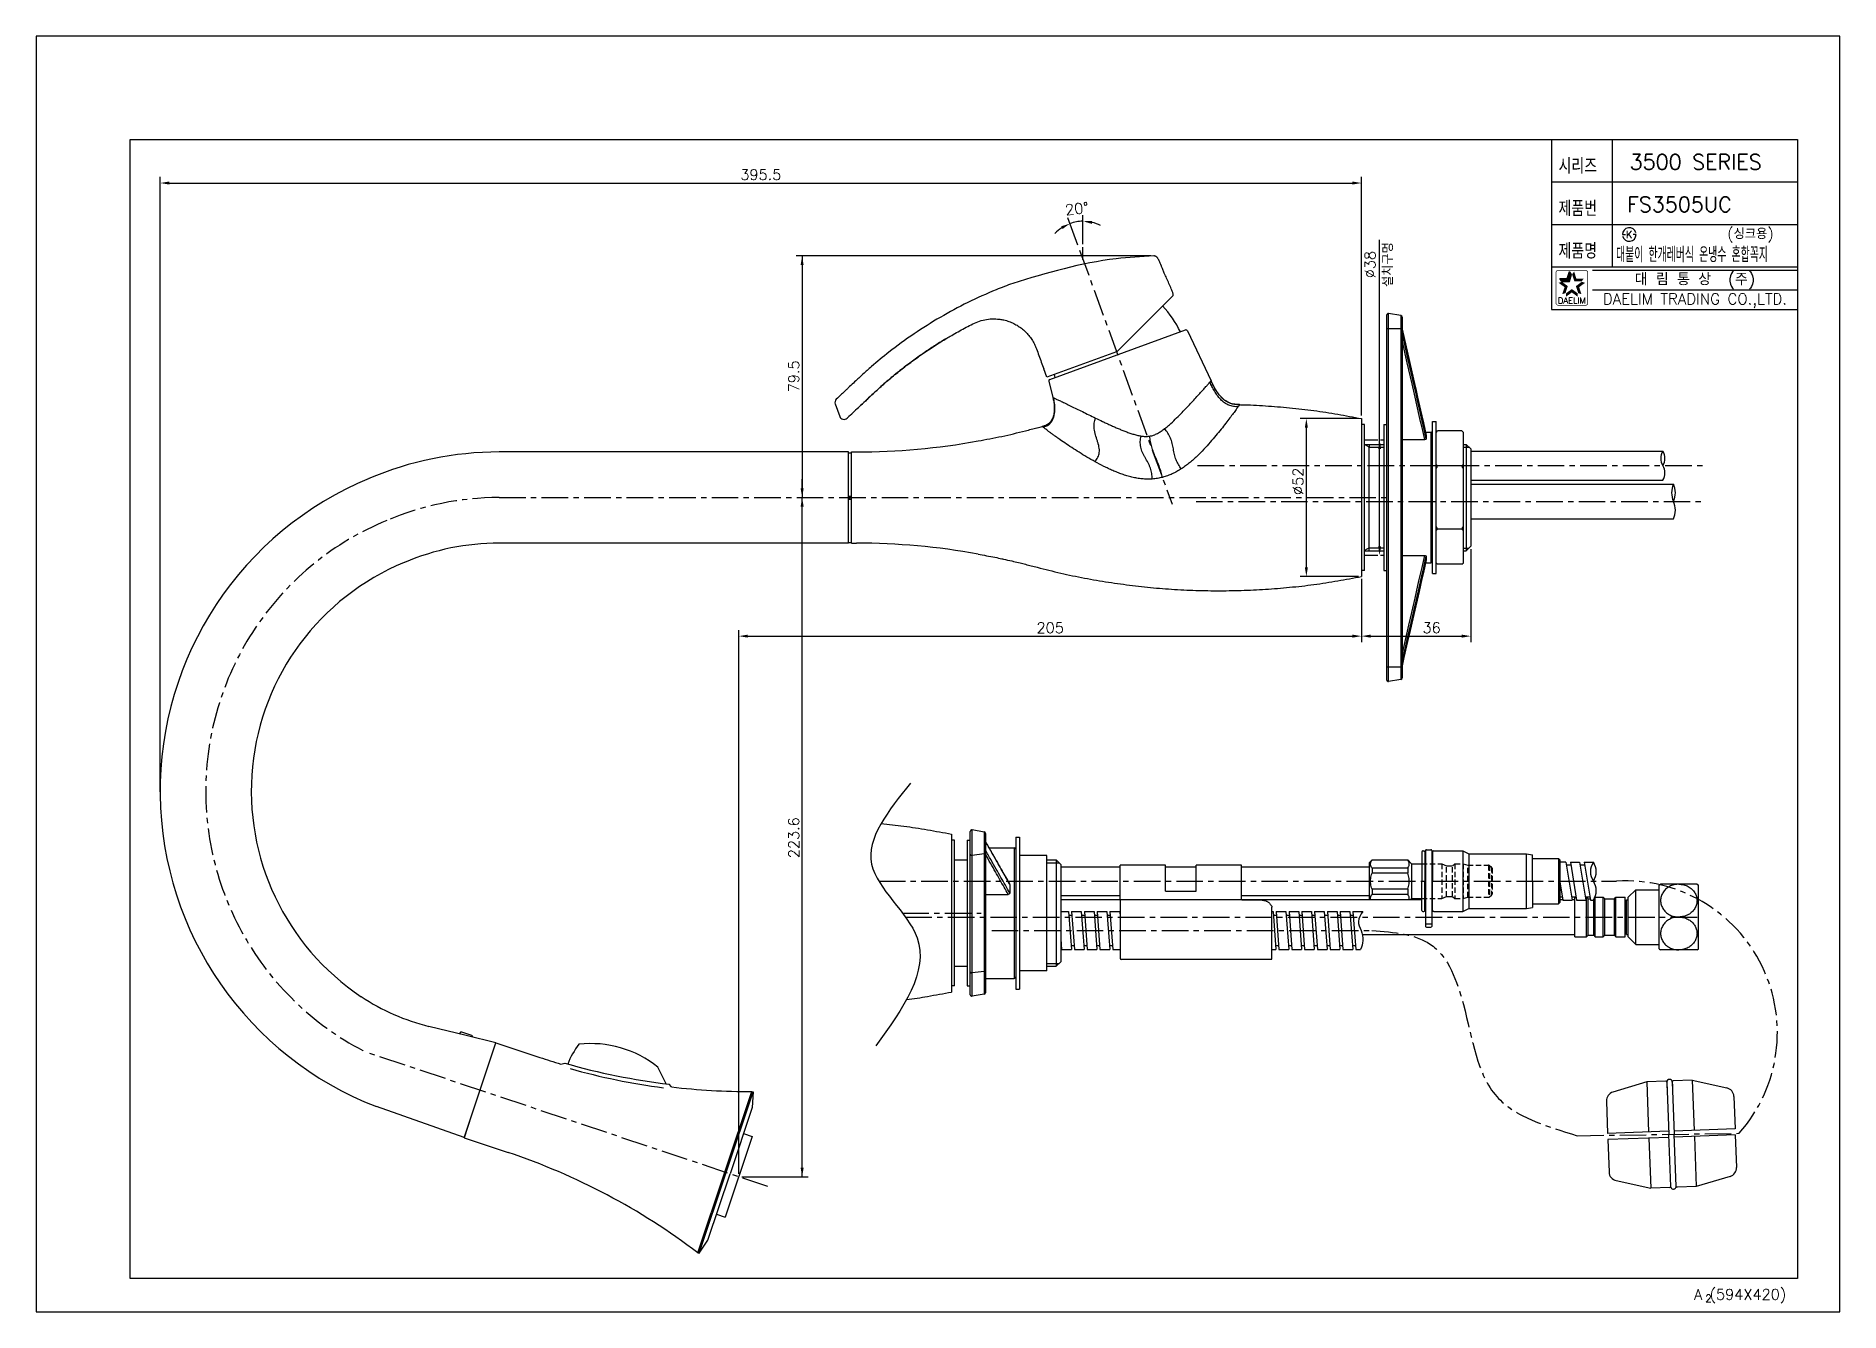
# Model space of a CAD drawing. Extents: x 7880 to 8474, y -4571 to -4151.
import ezdxf
from ezdxf.enums import TextEntityAlignment as Align

# ---------------------------------------------------------------- set-up
doc = ezdxf.new("R2010")
doc.units = 0
doc.header["$LTSCALE"] = 7
doc.header["$MEASUREMENT"] = 0
for name, pattern in [('CENTER', [2, 1.25, -0.25, 0.25, -0.25]), ('HIDDEN', [0.375, 0.25, -0.125]), ('PHANTOM', [2.5, 1.25, -0.25, 0.25, -0.25, 0.25, -0.25])]:
    doc.linetypes.add(name, pattern=pattern)
doc.layers.get('0').update_dxf_attribs({"color": 2, "linetype": 'CONTINUOUS'})
for name, color, linetype in [('CL', 1, 'CENTER'), ('D', 2, 'CONTINUOUS'), ('DIM', 2, 'CONTINUOUS'), ('DWG', 7, 'CONTINUOUS'), ('HD', 6, 'HIDDEN'), ('PH', 3, 'PHANTOM')]:
    doc.layers.add(name, color=color, linetype=linetype)
doc.styles.add('GHS', font='ROMANS.shx', dxfattribs={"bigfont": 'GHS.shx'})
doc.styles.add('HAN', font='TXT.shx', dxfattribs={"bigfont": 'GHS.shx'})
doc.styles.add('ROMANS', font='romans', dxfattribs={"bigfont": 'GHS.shx'})

msp = doc.modelspace()

# ---------------------------------------------------------------- texts
at = {"color": 7, "style": 'GHS'}
for s, p in [('3500 SERIES', (8426.39, -4192.39)), ('FS3505UC', (8421.04, -4206.39))]:
    msp.add_text(s, height=5, dxfattribs=at).set_placement(p, align=Align.MIDDLE)
at = {"style": 'GHS'}
msp.add_text('(싱크용)', height=3.5, dxfattribs=at).set_placement((8436.77, -4217.78))
at = {"style": 'GHS', "width": 0.5}
msp.add_text('대붙이 한개레버식 온냉수 혼합꼭지', height=5, dxfattribs=at).set_placement((8400.18, -4225.4))
at = {"layer": 'D', "char_height": 3.5, "attachment_point": 5, "style": 'GHS'}
for s, insert in [('\\A1;395.5', (8118.55, -4196.59)), ('\\A1;205', (8213.82, -4345.75)), ('36', (8339.44, -4345.75))]:
    msp.add_mtext(s, dxfattribs=dict(at, insert=insert))
for s, insert, rotation in [('\\A1;20%%D', (8222.63, -4207.78), 6.81402), ('\\A1;79.5', (8129.39, -4262.99), 90), ('\\A1;%%C52', (8295.43, -4297.55), 90), ('\\A1;223.6', (8129.39, -4414.85), 90)]:
    msp.add_mtext(s, dxfattribs=dict(at, insert=insert, rotation=rotation))
at = {"layer": 'DIM', "insert": (8322.07, -4226.19), "char_height": 3.5, "attachment_point": 5, "rotation": 90, "style": 'GHS'}
msp.add_mtext('%%c38\\P설치구멍', dxfattribs=at)

# ---------------------------------------------------------------- blocks, each defined once
blk = doc.blocks.new('KS')
at = {"layer": 'D'}
for p, q in [((-2.25, 0), (-1.75, 0)), ((-1.75, 0), (-1.25, 0)), ((1.75, 0), (1.25, 0)), ((2.25, 0), (1.75, 0))]:
    blk.add_line(p, q, dxfattribs=at)
for start, end in [(15, 180), (195, 0)]:
    blk.add_arc((0, 0), 2.25, start, end, dxfattribs=at)
at = {"layer": 'D', "style": 'HAN'}
blk.add_text('K', height=2.39, dxfattribs=at).set_placement((0, 0), align=Align.MIDDLE)
blk = doc.blocks.new('BORDER')
for p, q in [((1, 1), (0, 1)), ((0, 1), (0, 0)), ((1, 0), (1, 1)), ((0, 0), (1, 0))]:
    blk.add_line(p, q)
blk = doc.blocks.new('양식')
at = {"color": 4}
for p, q in [((1219, 386), (1768, 386)), ((1219, 11), (1219, 386)), ((1768, 386), (1768, 11)), ((1768, 11), (1219, 11))]:
    blk.add_line(p, q, dxfattribs=at)
at = {"color": 7}
for p, q in [((1687, 386), (1687, 330)), ((1707, 386), (1707, 344)), ((1687, 372), (1768, 372)), ((1687, 358), (1768, 358)), ((1687, 344), (1768, 344)), ((1687, 330), (1768, 330))]:
    blk.add_line(p, q, dxfattribs=at)
at = {"color": 2}
for p, q in [((1689.81, 340.18), (1692.24, 340.18)), ((1690.48, 339.27), (1689.81, 340.18)), ((1690.48, 339.27), (1692.9, 339.27)), ((1692.24, 340.18), (1692.99, 342.49)), ((1692.9, 339.27), (1693.65, 341.57)), ((1693.65, 341.57), (1692.99, 342.49))]:
    blk.add_line(p, q, dxfattribs=at)
at = {"color": 2, "linetype": 'Continuous'}
for p, q in [((1700.5, 343), (1768, 343)), ((1700.5, 336.5), (1768, 336.5))]:
    blk.add_line(p, q, dxfattribs=at)
at = {"color": 2, "linetype": 'Continuous', "const_width": 0.2}
for points in [[(1688.48, 342.13, -0.414214), (1689.23, 342.88)], [(1688.48, 332.13), (1688.48, 342.13, -1)], [(1689.23, 342.88), (1698.23, 342.88, -0.414214), (1698.98, 342.13, 0.043396)], [(1698.98, 342.13), (1698.98, 332.13, -0.414214), (1698.23, 331.38)], [(1698.23, 331.38), (1689.48, 331.38, -0.414214), (1688.48, 332.13, 0.672398)]]:
    blk.add_lwpolyline(points, format="xyb", dxfattribs=at)
at = {"color": 2}
for points in [[(1691.32, 337.35), (1692.4, 337.7), (1689.36, 338.78), (1690.43, 339.13)], [(1689.81, 340.18), (1690.48, 339.27), (1692.24, 340.18), (1692.9, 339.27)], [(1692.24, 340.18), (1692.9, 339.27), (1692.99, 342.49), (1693.65, 341.57)], [(1694.47, 342.49), (1693.8, 341.57), (1695.22, 340.18), (1694.55, 339.27)], [(1695.22, 340.18), (1694.55, 339.27), (1697.64, 340.18), (1696.98, 339.27)], [(1698.1, 338.78), (1697.02, 339.13), (1696.14, 337.35), (1695.06, 337.7)], [(1690.57, 335.05), (1691.65, 335.4), (1691.32, 337.35), (1692.4, 337.7)], [(1693.73, 335.6), (1693.73, 336.73), (1691.77, 334.18), (1691.77, 335.31)], [(1695.69, 334.18), (1695.69, 335.31), (1693.73, 335.6), (1693.73, 336.73)], [(1696.14, 337.35), (1695.06, 337.7), (1696.89, 335.05), (1695.81, 335.4)]]:
    blk.add_solid(points, dxfattribs=at)
at = {"xscale": 594, "yscale": 420, "zscale": 594}
blk.add_blockref('BORDER', (1188, 0), dxfattribs=at)
at = {"layer": 'DIM', "color": 4}
blk.add_blockref('KS', (1712.63, 354.68), dxfattribs=at)
at = {"color": 7, "linetype": 'Continuous'}
for s, height, style, p in [('대 림 통 상  (주)', 4, 'GHS', (1734.26, 339.7)), ('DAELIM TRADING CO.,LTD.', 3.6, 'ROMANS', (1734.26, 332.93))]:
    blk.add_text(s, height=height, dxfattribs=dict(at, style=style)).set_placement(p, align=Align.MIDDLE)
at = {"color": 2, "linetype": 'Continuous', "style": 'ROMANS'}
blk.add_text('DAELIM', height=2, dxfattribs=at).set_placement((1693.73, 331.93), align=Align.CENTER)
at = {"color": 7, "style": 'GHS'}
for s, height, p in [('A (594X420)', 3.5, (1734.01, 4.03)), ('2', 2.5, (1737.67, 3.19))]:
    blk.add_text(s, height=height, dxfattribs=at).set_placement(p)
at = {"layer": 'DIM', "style": 'GHS', "width": 0.8}
for s, p in [('시리즈', (1689.34, 374.73)), ('제품번', (1689.34, 360.73)), ('제품명', (1689.34, 346.73))]:
    blk.add_text(s, height=5, dxfattribs=at).set_placement(p)
blk = doc.blocks.new('wt')
at = {"layer": 'DWG'}
for p, q in [((10.68, 42), (0, 42)), ((10.68, 21.9), (10.68, 42)), ((12.68, 21.9), (12.68, 42)), ((23.34, 42), (12.68, 42)), ((-2.9, 39.75), (-5.82, 28.5)), ((29.18, 28.5), (26.27, 39.75)), ((10.68, 28.5), (-5.82, 28.5)), ((-5.82, 22.2), (-5.82, 28.5)), ((29.18, 28.5), (12.68, 28.5)), ((29.18, 22.2), (29.18, 28.5)), ((-5.82, 13.5), (-5.82, 19.8)), ((-5.52, 21.9), (11.68, 21.9)), ((-5.52, 20.1), (11.68, 20.1)), ((10.68, 0), (10.68, 20.1)), ((28.88, 21.9), (11.68, 21.9)), ((28.88, 20.1), (11.68, 20.1)), ((12.68, 0), (12.68, 20.1)), ((28.18, 21.9), (25.68, 21.9)), ((28.18, 20.1), (25.68, 20.1)), ((29.18, 13.5), (29.18, 19.8)), ((-2.9, 2.25), (-5.82, 13.5)), ((10.68, 13.5), (-5.82, 13.5)), ((29.18, 13.5), (12.68, 13.5)), ((29.18, 13.5), (26.24, 2.24)), ((10.68, 0), (0, 0)), ((23.34, 0), (12.68, 0))]:
    blk.add_line(p, q, dxfattribs=at)
for centre, radius, start, end in [((0, 39), 3, 90, 165.46554), ((23.36, 39), 3, 14.51343, 90), ((-5.49, 21), 0.9, 90, 270), ((-5.52, 22.2), 0.3, 180, 270), ((-5.52, 19.8), 0.3, 90, 180), ((28.85, 21), 0.9, 270, 90), ((28.88, 22.2), 0.3, 270, 0), ((28.88, 19.8), 0.3, 0, 90), ((0, 3), 3, 194.53446, 270), ((23.34, 3), 3, 270, 345.38886)]:
    blk.add_arc(centre, radius, start, end, dxfattribs=at)

# ---------------------------------------------------------------- linework, layer by layer
at = {"color": 7, "linetype": 'Continuous'}
for p, q in [((8349.39, -4292.49), (8341.39, -4292.49)), ((8349.39, -4313.27), (8341.39, -4313.27)), ((8019.42, -4479.2), (8019.35, -4479.42)), ((8023.38, -4479.99), (8020.06, -4478.88)), ((8023.21, -4506.49), (8020.82, -4513.63)), ((8022.17, -4509.59), (8022.09, -4509.83))]:
    msp.add_line(p, q, dxfattribs=at)
for centre, start, end in [((8019.9, -4479.36), 71.5, 161.5), ((8023.22, -4480.47), 358.01099, 71.5)]:
    msp.add_arc(centre, 0.5, start, end, dxfattribs=at)
for points in [[(8341.39, -4292.49), (8341.21, -4292.31), (8341.05, -4292.14), (8340.89, -4291.97)], [(8340.89, -4293.53), (8341.05, -4293.18), (8341.21, -4292.84), (8341.39, -4292.49)], [(8349.39, -4292.49), (8349.56, -4292.31), (8349.73, -4292.14), (8349.89, -4291.97)], [(8349.89, -4293.53), (8349.73, -4293.18), (8349.56, -4292.84), (8349.39, -4292.49)], [(8341.39, -4313.27), (8341.21, -4312.92), (8341.05, -4312.57), (8340.89, -4312.23)], [(8349.39, -4313.27), (8349.56, -4312.92), (8349.73, -4312.57), (8349.89, -4312.23)], [(8340.89, -4313.79), (8341.05, -4313.62), (8341.21, -4313.44), (8341.39, -4313.27)], [(8349.89, -4313.79), (8349.73, -4313.62), (8349.56, -4313.44), (8349.39, -4313.27)]]:
    msp.add_spline(points, degree=3, dxfattribs=at)
at = {"layer": 'CL'}
for p, q in [((8223.51, -4221.45), (8253.94, -4305.07)), ((8262.36, -4292.38), (8428.84, -4292.38)), ((8032.36, -4302.88), (8326.1, -4302.88)), ((8261.86, -4304.18), (8428.84, -4304.18)), ((8157.38, -4429.17), (8400.36, -4429.17)), ((8165.17, -4439.67), (8191.07, -4439.67)), ((8166.13, -4440.97), (8427.83, -4440.97)), ((8194.57, -4445.36), (8319.75, -4445.36)), ((8120.89, -4529.71), (7988.42, -4485.39)), ((8387.38, -4512.95), (8440.7, -4512.17))]:
    msp.add_line(p, q, dxfattribs=at)
for centre, radius, start, end in [((8032.36, -4397.38), 94.5, 90, 113.06202), ((8032.12, -4399.5), 96.37, 112.43997, 243.45319), ((8403.34, -4479.02), 49.95, 318.4147, 93.42112)]:
    msp.add_arc(centre, radius, start, end, dxfattribs=at)
msp.add_spline([(8319.75, -4445.36), (8339.42, -4450.22), (8349.88, -4469.74), (8360.92, -4500.1), (8387.38, -4512.95)], degree=3, dxfattribs=at)
at = {"layer": 'D'}
for p, q in [((7920.77, -4399.77), (7920.77, -4197.34)), ((7923.77, -4199.34), (8313.36, -4199.34)), ((8316.36, -4275.88), (8316.36, -4197.34)), ((8222.92, -4219.82), (8219.64, -4210.81)), ((8224.63, -4219.41), (8224.63, -4209.93)), ((8224.63, -4224.53), (8224.63, -4220.41)), ((8246.92, -4223.35), (8130.14, -4223.35)), ((8132.14, -4223.35), (8132.14, -4302.88)), ((8315.36, -4276.88), (8296.18, -4276.88)), ((8298.18, -4325.88), (8298.18, -4279.88)), ((8132.14, -4299.88), (8132.14, -4296.88)), ((8132.14, -4526.48), (8132.14, -4302.88)), ((8352.36, -4319.88), (8352.36, -4350.5)), ((8315.36, -4328.88), (8296.18, -4328.88)), ((8316.36, -4329.69), (8316.36, -4350.5)), ((8316.36, -4329.88), (8316.36, -4350.5)), ((8316.36, -4329.88), (8316.36, -4350.5)), ((8111.26, -4525.48), (8111.26, -4346.5)), ((8114.26, -4348.5), (8313.36, -4348.5)), ((8319.36, -4348.5), (8349.36, -4348.5)), ((8112.26, -4526.48), (8134.14, -4526.48))]:
    msp.add_line(p, q, dxfattribs=at)
for start, end in [(123.67564, 137.35127), (90, 110), (62.64873, 76.32436)]:
    msp.add_arc((8224.63, -4224.53), 12.6, start, end, dxfattribs=at)
for points in [[(8167.84, -4396.9), (8155.03, -4423.58), (8169.98, -4447.78), (8156.45, -4483.36)], [(8316.73, -4439.11), (8315.32, -4442.42), (8316.18, -4445.36), (8316.79, -4448.77), (8316.05, -4451.61)]]:
    msp.add_spline(points, degree=3, dxfattribs=at)
for points in [[(7923.77, -4198.84), (7923.77, -4199.84), (7920.77, -4199.34)], [(8313.36, -4198.84), (8313.36, -4199.84), (8316.36, -4199.34)], [(8217.42, -4213.6), (8217.87, -4214.49), (8220.32, -4212.69)], [(8227.55, -4212.78), (8227.67, -4211.79), (8224.63, -4211.93)], [(8131.64, -4226.35), (8132.64, -4226.35), (8132.14, -4223.35)], [(8297.68, -4279.88), (8298.68, -4279.88), (8298.18, -4276.88)], [(8131.64, -4299.88), (8132.64, -4299.88), (8132.14, -4302.88)], [(8131.64, -4305.88), (8132.64, -4305.88), (8132.14, -4302.88)], [(8297.68, -4325.88), (8298.68, -4325.88), (8298.18, -4328.88)], [(8114.26, -4348), (8114.26, -4349), (8111.26, -4348.5)], [(8313.36, -4348), (8313.36, -4349), (8316.36, -4348.5)], [(8319.36, -4348), (8319.36, -4349), (8316.36, -4348.5)], [(8349.36, -4348), (8349.36, -4349), (8352.36, -4348.5)], [(8131.64, -4523.48), (8132.64, -4523.48), (8132.14, -4526.48)]]:
    msp.add_solid(points, dxfattribs=at)
at = {"layer": 'DIM'}
msp.add_line((8322.31, -4318.89), (8322.31, -4218.06), dxfattribs=at)
for points in [[(8321.81, -4286.89), (8322.81, -4286.89), (8322.31, -4283.89)], [(8321.81, -4318.89), (8322.81, -4318.89), (8322.31, -4321.89)]]:
    msp.add_solid(points, dxfattribs=at)
at = {"layer": 'DWG', "color": 7, "linetype": 'Continuous'}
for p, q in [((8235.74, -4254.91), (8254.27, -4236.38)), ((8235.69, -4254.92), (8212.72, -4263.29)), ((8212.72, -4263.29), (8211.69, -4260.47)), ((8143.02, -4272.08), (8144.51, -4276.17)), ((8236.85, -4435.22), (8236.85, -4423.9)), ((8251.85, -4423.9), (8236.85, -4423.9)), ((8251.85, -4432.43), (8251.85, -4423.9)), ((8261.85, -4432.43), (8261.85, -4423.9)), ((8276.85, -4423.9), (8261.85, -4423.9)), ((8276.85, -4435.12), (8276.85, -4423.9)), ((8236.85, -4435.33), (8236.86, -4435.36)), ((8277.35, -4435.34), (8236.85, -4435.34)), ((8236.86, -4435.42), (8236.85, -4435.62)), ((8236.85, -4435.62), (8236.85, -4435.85)), ((8236.85, -4435.85), (8236.85, -4436.09)), ((8236.85, -4436.09), (8236.85, -4454.63)), ((8236.86, -4435.37), (8236.86, -4435.42)), ((8251.85, -4432.43), (8261.85, -4432.43)), ((8251.85, -4432.43), (8261.85, -4432.43)), ((8277.35, -4435.34), (8282.71, -4435.34)), ((8286.85, -4454.89), (8286.85, -4437.72)), ((8236.85, -4454.63), (8236.85, -4454.61)), ((8286.85, -4454.93), (8237.15, -4454.93))]:
    msp.add_line(p, q, dxfattribs=at)
at = {"layer": 'DWG'}
for p, q in [((8324.69, -4362.97), (8324.69, -4242.78)), ((8325.27, -4363.46), (8325.27, -4242.29)), ((8329.27, -4243), (8325.27, -4242.29)), ((8329.27, -4243), (8329.27, -4362.76)), ((8329.69, -4243.49), (8329.69, -4362.27)), ((8213.67, -4264), (8258.4, -4247.72)), ((8259.02, -4247.97), (8266.85, -4264.42)), ((8324.69, -4247.19), (8329.69, -4247.19)), ((8331.63, -4255.98), (8329.69, -4247.49)), ((8329.69, -4247.5), (8332.11, -4258.06)), ((8213.35, -4264.59), (8214.69, -4269.92)), ((8266.82, -4264.46), (8266.85, -4264.42)), ((8276.22, -4272.3), (8276.19, -4272.34)), ((8276.22, -4272.3), (8276.22, -4272.3)), ((8316.36, -4276.88), (8316.36, -4328.88)), ((8317.36, -4278.88), (8316.36, -4278.88)), ((8317.36, -4326.88), (8317.36, -4278.88)), ((8323.69, -4278.88), (8323.69, -4326.88)), ((8323.69, -4278.88), (8324.69, -4278.88)), ((8337.19, -4283.78), (8336.28, -4279.81)), ((8337.69, -4283.56), (8337.21, -4281.46)), ((8337.45, -4281.38), (8339.19, -4281.38)), ((8337.69, -4282.42), (8337.69, -4282.43)), ((8337.69, -4282.43), (8337.69, -4283.56)), ((8339.19, -4281.38), (8339.19, -4324.38)), ((8339.69, -4327.88), (8339.69, -4277.88)), ((8339.69, -4277.88), (8340.89, -4277.88)), ((8340.89, -4327.88), (8340.89, -4277.88)), ((8340.89, -4281.44), (8341.39, -4280.94)), ((8349.39, -4280.94), (8341.39, -4280.94)), ((8349.39, -4280.94), (8349.89, -4281.44)), ((8349.89, -4302.88), (8349.89, -4281.44)), ((8147.36, -4287.88), (8032.36, -4287.88)), ((8147.36, -4317.88), (8147.36, -4287.88)), ((8147.36, -4288.13), (8148.36, -4288.13)), ((8148.36, -4317.88), (8148.36, -4287.88)), ((8148.36, -4287.88), (8150.06, -4287.88)), ((8318.86, -4286.24), (8317.36, -4285.38)), ((8317.36, -4285.38), (8323.69, -4285.38)), ((8318.86, -4285.34), (8318.86, -4286.24)), ((8318.86, -4320.34), (8318.86, -4286.24)), ((8329.69, -4283.78), (8337.19, -4283.78)), ((8349.89, -4285.38), (8350.86, -4285.38)), ((8350.86, -4285.38), (8350.86, -4320.38)), ((8350.86, -4285.38), (8352.36, -4286.88)), ((8352.36, -4286.88), (8352.36, -4318.88)), ((8352.36, -4287.63), (8415.56, -4287.63)), ((8352.36, -4297.13), (8415.56, -4297.13)), ((8352.36, -4298.43), (8419.07, -4298.43)), ((8147.36, -4302.38), (8148.36, -4302.38)), ((8147.36, -4303.38), (8148.36, -4303.38)), ((8147.86, -4303.38), (8147.86, -4302.38)), ((8349.89, -4324.32), (8349.89, -4302.88)), ((8352.36, -4309.93), (8419.07, -4309.93)), ((8147.36, -4317.88), (8032.36, -4317.88)), ((8147.36, -4317.63), (8148.36, -4317.63)), ((8148.36, -4317.88), (8150.06, -4317.88)), ((8318.86, -4319.44), (8317.36, -4320.31)), ((8317.36, -4320.38), (8323.69, -4320.38)), ((8329.69, -4321.98), (8337.19, -4321.98)), ((8337.21, -4324.29), (8337.69, -4322.2)), ((8337.69, -4322.2), (8337.69, -4323.33)), ((8337.69, -4323.33), (8337.69, -4323.34)), ((8340.89, -4324.32), (8341.39, -4324.82)), ((8349.39, -4324.82), (8349.89, -4324.32)), ((8349.89, -4320.38), (8350.86, -4320.38)), ((8350.86, -4320.38), (8352.36, -4318.88)), ((8317.36, -4326.88), (8316.36, -4326.88)), ((8323.69, -4326.88), (8324.69, -4326.88)), ((8337.45, -4324.38), (8339.19, -4324.38)), ((8339.69, -4327.88), (8340.89, -4327.88)), ((8349.39, -4324.82), (8341.39, -4324.82)), ((8334.29, -4337.03), (8335.77, -4330.58)), ((8329.69, -4354.71), (8331.94, -4344.87)), ((8331.53, -4349.1), (8332.68, -4344.08)), ((8324.69, -4358.57), (8329.69, -4358.57)), ((8330.32, -4355.51), (8329.69, -4358.25)), ((8329.69, -4358.26), (8329.93, -4357.18)), ((8329.27, -4362.76), (8325.27, -4363.46)), ((8187.5, -4466.57), (8187.5, -4412.76)), ((8192.09, -4412.98), (8188.09, -4412.27)), ((8188.09, -4467.06), (8188.09, -4412.27)), ((8192.09, -4412.98), (8192.09, -4466.36)), ((8181.33, -4413.67), (8181.33, -4465.67)), ((8182.33, -4415.67), (8181.33, -4415.67)), ((8182.33, -4463.67), (8182.33, -4415.67)), ((8186.5, -4415.67), (8187.5, -4415.67)), ((8186.5, -4415.67), (8186.5, -4463.67)), ((8192.5, -4413.47), (8192.5, -4465.87)), ((8193.72, -4418.17), (8202, -4418.17)), ((8202, -4418.17), (8202, -4461.17)), ((8202.5, -4414.67), (8203.7, -4414.67)), ((8202.5, -4414.67), (8202.5, -4464.67)), ((8203.7, -4414.67), (8203.7, -4464.67)), ((8336.5, -4419.17), (8336.9, -4419.17)), ((8337.45, -4419.07), (8337.45, -4429.17)), ((8337.7, -4418.82), (8339.2, -4418.82)), ((8339.45, -4419.07), (8339.45, -4429.17)), ((8340.2, -4419.17), (8349.7, -4419.17)), ((8349.7, -4419.17), (8349.7, -4439.17)), ((8349.7, -4419.17), (8351.7, -4420.17)), ((8182.33, -4422.17), (8186.5, -4422.17)), ((8192.09, -4420.18), (8188.09, -4420.69)), ((8212.7, -4420.67), (8203.7, -4420.67)), ((8212.7, -4458.67), (8212.7, -4420.67)), ((8212.7, -4422.17), (8215.83, -4422.17)), ((8215.83, -4422.17), (8217.33, -4423.67)), ((8215.83, -4422.17), (8215.83, -4457.17)), ((8217.33, -4423.67), (8217.33, -4455.67)), ((8217.33, -4424.42), (8236.85, -4424.42)), ((8251.85, -4424.42), (8261.85, -4424.42)), ((8276.85, -4424.42), (8318.83, -4424.42)), ((8318.83, -4423.17), (8319.83, -4422.17)), ((8318.83, -4423.17), (8318.83, -4435.17)), ((8319.83, -4422.17), (8331.58, -4422.17)), ((8319.83, -4422.17), (8319.83, -4422.24)), ((8331.58, -4422.24), (8319.83, -4422.24)), ((8331.58, -4424.84), (8319.83, -4424.84)), ((8319.83, -4424.84), (8319.83, -4426.57)), ((8332.83, -4423.42), (8331.58, -4422.17)), ((8331.58, -4422.17), (8331.58, -4422.24)), ((8331.58, -4424.84), (8331.58, -4426.57)), ((8332.83, -4423.42), (8332.83, -4434.92)), ((8332.83, -4423.42), (8336.2, -4423.42)), ((8336.2, -4419.47), (8336.2, -4429.17)), ((8337.2, -4419.47), (8337.2, -4429.17)), ((8337.2, -4421.22), (8337.45, -4421.22)), ((8339.45, -4421.22), (8339.7, -4421.22)), ((8339.7, -4419.67), (8339.7, -4429.17)), ((8351.7, -4420.17), (8351.7, -4438.17)), ((8351.7, -4420.17), (8370.7, -4420.17)), ((8370.7, -4438.17), (8370.7, -4420.17)), ((8370.7, -4420.17), (8372.7, -4420.52)), ((8372.7, -4429.17), (8372.7, -4420.52)), ((8372.7, -4421.67), (8381.2, -4421.67)), ((8381.2, -4421.67), (8381.2, -4436.67)), ((8381.2, -4421.67), (8381.7, -4422.17)), ((8381.7, -4422.17), (8381.7, -4436.17)), ((8383.67, -4422.92), (8381.7, -4422.92)), ((8381.7, -4424.17), (8381.7, -4429.17)), ((8381.7, -4424.17), (8381.7, -4429.17)), ((8383.67, -4422.92), (8385.71, -4435.42)), ((8385.33, -4423.92), (8383.81, -4423.92)), ((8385.15, -4422.92), (8387.19, -4435.42)), ((8385.15, -4422.92), (8388.18, -4422.92)), ((8388.18, -4422.92), (8390.22, -4435.42)), ((8389.84, -4423.92), (8388.32, -4423.92)), ((8389.66, -4422.92), (8391.7, -4435.42)), ((8389.66, -4422.92), (8392.69, -4422.92)), ((8200.5, -4430.23), (8200.5, -4433.03)), ((8331.58, -4426.57), (8319.83, -4426.57)), ((8336.2, -4438.87), (8336.2, -4429.17)), ((8337.2, -4438.87), (8337.2, -4429.17)), ((8337.45, -4429.17), (8337.45, -4444.06)), ((8339.45, -4429.17), (8339.45, -4444.06)), ((8339.7, -4438.67), (8339.7, -4429.17)), ((8372.7, -4429.17), (8372.7, -4437.81)), ((8381.7, -4429.37), (8382.68, -4435.42)), ((8414.34, -4430.47), (8414.84, -4430.14)), ((8414.34, -4451.47), (8414.34, -4430.47)), ((8426.82, -4430.14), (8414.84, -4430.14)), ((8426.82, -4430.14), (8427.33, -4430.47)), ((8427.33, -4451.47), (8427.33, -4430.47)), ((8192.5, -4433.5), (8200, -4433.5)), ((8217.33, -4433.92), (8236.85, -4433.92)), ((8217.33, -4435.22), (8236.85, -4435.22)), ((8276.85, -4433.92), (8318.83, -4433.92)), ((8276.9, -4435.22), (8336.2, -4435.22)), ((8318.83, -4435.17), (8318.88, -4435.22)), ((8331.58, -4431.76), (8319.83, -4431.76)), ((8319.83, -4431.76), (8319.83, -4433.5)), ((8331.58, -4433.5), (8319.83, -4433.5)), ((8331.58, -4431.76), (8331.58, -4433.5)), ((8332.83, -4434.92), (8332.53, -4435.22)), ((8332.83, -4434.92), (8336.2, -4434.92)), ((8337.2, -4437.12), (8337.45, -4437.12)), ((8339.45, -4437.12), (8339.7, -4437.12)), ((8372.7, -4436.67), (8381.2, -4436.67)), ((8381.7, -4436.17), (8381.2, -4436.67)), ((8382.52, -4434.42), (8381.7, -4434.42)), ((8381.7, -4435.22), (8382.65, -4435.22)), ((8382.68, -4435.42), (8385.71, -4435.42)), ((8387.03, -4434.42), (8385.52, -4434.42)), ((8387.03, -4434.42), (8385.55, -4434.42)), ((8385.68, -4435.22), (8386.64, -4435.22)), ((8386.64, -4447.47), (8386.64, -4434.47)), ((8386.64, -4434.47), (8387.04, -4434.47)), ((8387.19, -4435.42), (8390.22, -4435.42)), ((8390.07, -4434.47), (8390.47, -4434.47)), ((8391.54, -4434.42), (8390.08, -4434.42)), ((8390.47, -4434.47), (8390.97, -4434.97)), ((8390.47, -4447.47), (8390.47, -4434.47)), ((8390.97, -4434.97), (8391.63, -4434.97)), ((8390.97, -4446.97), (8390.97, -4434.97)), ((8391.7, -4435.42), (8392.69, -4435.42)), ((8392.81, -4446.97), (8392.81, -4435.24)), ((8393.13, -4434.65), (8393.31, -4434.47)), ((8393.31, -4447.47), (8393.31, -4434.47)), ((8393.31, -4434.47), (8395.97, -4434.47)), ((8395.97, -4434.47), (8396.47, -4434.97)), ((8395.97, -4447.47), (8395.97, -4434.47)), ((8396.47, -4434.97), (8399.64, -4434.97)), ((8396.47, -4446.97), (8396.47, -4434.97)), ((8399.64, -4434.97), (8400.14, -4434.47)), ((8399.64, -4446.97), (8399.64, -4434.97)), ((8400.14, -4447.47), (8400.14, -4434.47)), ((8400.14, -4434.47), (8403.14, -4434.47)), ((8403.14, -4447.47), (8403.14, -4434.47)), ((8403.14, -4436.97), (8403.64, -4436.97)), ((8403.64, -4435.27), (8404.14, -4435.27)), ((8403.64, -4446.67), (8403.64, -4435.27)), ((8404.14, -4434.47), (8406.64, -4431.97)), ((8404.14, -4447.47), (8404.14, -4434.47)), ((8406.64, -4449.97), (8406.64, -4431.97)), ((8406.64, -4431.97), (8414.34, -4431.97)), ((8217.33, -4439.11), (8219.87, -4439.11)), ((8219.87, -4439.11), (8220.79, -4451.61)), ((8219.96, -4440.36), (8220.97, -4440.36)), ((8220.87, -4439.11), (8224.08, -4439.11)), ((8220.87, -4439.11), (8221.79, -4451.61)), ((8224.08, -4439.11), (8225, -4451.61)), ((8224.17, -4440.36), (8225.18, -4440.36)), ((8225.09, -4439.11), (8228.29, -4439.11)), ((8225.09, -4439.11), (8226, -4451.61)), ((8228.29, -4439.11), (8229.21, -4451.61)), ((8228.39, -4440.36), (8229.39, -4440.36)), ((8229.3, -4439.11), (8232.51, -4439.11)), ((8229.3, -4439.11), (8230.21, -4451.61)), ((8232.51, -4439.11), (8233.42, -4451.61)), ((8232.6, -4440.36), (8233.6, -4440.36)), ((8233.51, -4439.11), (8236.72, -4439.11)), ((8233.51, -4439.11), (8234.43, -4451.61)), ((8236.72, -4439.11), (8236.85, -4440.91)), ((8236.81, -4440.36), (8236.85, -4440.36)), ((8286.85, -4439.11), (8287.25, -4439.11)), ((8287.25, -4439.11), (8288.17, -4451.61)), ((8287.34, -4440.36), (8288.35, -4440.36)), ((8288.25, -4439.11), (8291.46, -4439.11)), ((8288.25, -4439.11), (8289.17, -4451.61)), ((8291.46, -4439.11), (8292.38, -4451.61)), ((8291.56, -4440.36), (8292.56, -4440.36)), ((8292.47, -4439.11), (8293.38, -4451.61)), ((8292.47, -4439.11), (8295.67, -4439.11)), ((8295.67, -4439.11), (8296.59, -4451.61)), ((8295.77, -4440.36), (8296.77, -4440.36)), ((8296.68, -4439.11), (8297.6, -4451.61)), ((8296.68, -4439.11), (8299.89, -4439.11)), ((8299.89, -4439.11), (8300.8, -4451.61)), ((8299.98, -4440.36), (8300.98, -4440.36)), ((8300.89, -4439.11), (8301.81, -4451.61)), ((8300.89, -4439.11), (8304.1, -4439.11)), ((8304.1, -4439.11), (8305.02, -4451.61)), ((8304.19, -4440.36), (8305.19, -4440.36)), ((8305.1, -4439.11), (8306.02, -4451.61)), ((8305.1, -4439.11), (8308.31, -4439.11)), ((8308.31, -4439.11), (8309.23, -4451.61)), ((8308.4, -4440.36), (8309.4, -4440.36)), ((8309.31, -4439.11), (8310.23, -4451.61)), ((8309.31, -4439.11), (8312.52, -4439.11)), ((8312.52, -4439.11), (8313.44, -4451.61)), ((8312.61, -4440.36), (8313.61, -4440.36)), ((8313.52, -4439.11), (8314.44, -4451.61)), ((8313.52, -4439.11), (8316.73, -4439.11)), ((8336.5, -4439.17), (8336.9, -4439.17)), ((8340.2, -4439.17), (8349.7, -4439.17)), ((8349.7, -4439.17), (8351.7, -4438.17)), ((8351.7, -4438.17), (8370.7, -4438.17)), ((8370.7, -4438.17), (8372.7, -4437.81)), ((8217.33, -4448.14), (8217.58, -4451.61)), ((8316.6, -4446.72), (8386.64, -4446.72)), ((8337.45, -4443.17), (8339.45, -4443.17)), ((8337.7, -4444.31), (8339.2, -4444.31)), ((8386.64, -4447.47), (8390.47, -4447.47)), ((8390.47, -4447.47), (8390.97, -4446.97)), ((8390.97, -4446.97), (8392.81, -4446.97)), ((8392.81, -4446.97), (8393.31, -4447.47)), ((8393.31, -4447.47), (8395.97, -4447.47)), ((8395.97, -4447.47), (8396.47, -4446.97)), ((8396.47, -4446.97), (8399.64, -4446.97)), ((8399.64, -4446.97), (8400.14, -4447.47)), ((8400.14, -4447.47), (8403.14, -4447.47)), ((8403.14, -4444.97), (8403.64, -4444.97)), ((8403.64, -4446.67), (8404.14, -4446.67)), ((8404.14, -4447.47), (8406.64, -4449.97)), ((8217.33, -4450.36), (8217.49, -4450.36)), ((8217.58, -4451.61), (8220.79, -4451.61)), ((8220.7, -4450.36), (8221.7, -4450.36)), ((8221.79, -4451.61), (8225, -4451.61)), ((8224.91, -4450.36), (8225.91, -4450.36)), ((8226, -4451.61), (8229.21, -4451.61)), ((8229.12, -4450.36), (8230.12, -4450.36)), ((8230.21, -4451.61), (8233.42, -4451.61)), ((8233.33, -4450.36), (8234.33, -4450.36)), ((8234.43, -4451.61), (8236.85, -4451.61)), ((8286.85, -4451.61), (8288.17, -4451.61)), ((8288.08, -4450.36), (8289.08, -4450.36)), ((8289.17, -4451.61), (8292.38, -4451.61)), ((8292.29, -4450.36), (8293.29, -4450.36)), ((8293.38, -4451.61), (8296.59, -4451.61)), ((8296.5, -4450.36), (8297.5, -4450.36)), ((8297.6, -4451.61), (8300.8, -4451.61)), ((8300.71, -4450.36), (8301.72, -4450.36)), ((8301.81, -4451.61), (8305.02, -4451.61)), ((8304.92, -4450.36), (8305.93, -4450.36)), ((8306.02, -4451.61), (8309.23, -4451.61)), ((8309.13, -4450.36), (8310.14, -4450.36)), ((8310.23, -4451.61), (8313.44, -4451.61)), ((8313.35, -4450.36), (8314.35, -4450.36)), ((8314.44, -4451.61), (8316.05, -4451.61)), ((8406.64, -4449.97), (8414.34, -4449.97)), ((8414.34, -4451.47), (8414.84, -4451.79)), ((8426.82, -4451.79), (8414.84, -4451.79)), ((8426.82, -4451.79), (8427.33, -4451.47)), ((8182.33, -4457.17), (8186.5, -4457.17)), ((8192.09, -4458.87), (8188.09, -4459.37)), ((8212.7, -4458.67), (8203.7, -4458.67)), ((8212.7, -4457.17), (8215.83, -4457.17)), ((8215.83, -4457.17), (8217.33, -4455.67)), ((8182.33, -4463.67), (8181.33, -4463.67)), ((8186.5, -4463.67), (8187.5, -4463.67)), ((8192.09, -4466.36), (8188.09, -4467.06)), ((8192.5, -4461.17), (8202, -4461.17)), ((8202.5, -4464.67), (8203.7, -4464.67)), ((8021.54, -4479.96), (8009.26, -4476.97)), ((8020.82, -4513.63), (8031.29, -4482.33)), ((8031.29, -4482.33), (8021.54, -4479.96)), ((8031.29, -4482.33), (8045.76, -4487.17)), ((8052.67, -4489.36), (8054.01, -4489.08)), ((8087.36, -4495.87), (8084.62, -4490.39)), ((8089.16, -4496.89), (8088.37, -4495.99)), ((8097.78, -4551.5), (8115.55, -4498.4)), ((8098.26, -4551.66), (8116.02, -4498.55)), ((8115.55, -4498.4), (8116.02, -4498.55)), ((8116.02, -4498.55), (8115.71, -4503.72)), ((8020.84, -4513.58), (7991.97, -4503.37)), ((8115.71, -4503.72), (8108.41, -4525.53)), ((8020.82, -4513.63), (8035.29, -4518.47)), ((8115.7, -4513.21), (8106.81, -4539.76)), ((8112.85, -4512.26), (8115.7, -4513.21)), ((8101.11, -4547.34), (8108.41, -4525.53)), ((8103.97, -4538.81), (8106.81, -4539.76)), ((8098.26, -4551.66), (8101.11, -4547.34)), ((8097.78, -4551.5), (8098.26, -4551.66))]:
    msp.add_line(p, q, dxfattribs=at)
at = {"layer": 'DWG', "color": 2}
for p, q in [((8318.86, -4286.24), (8323.69, -4286.24)), ((8349.89, -4286.29), (8351.77, -4286.29)), ((8318.86, -4319.44), (8323.69, -4319.44)), ((8349.89, -4319.49), (8351.74, -4319.49)), ((8212.7, -4423.08), (8216.74, -4423.08)), ((8212.7, -4456.28), (8216.71, -4456.28))]:
    msp.add_line(p, q, dxfattribs=at)
at = {"layer": 'DWG'}
for points in [[(8331.53, -4256.65), (8330.93, -4254.04), (8329.69, -4248.63)], [(8331.94, -4260.87), (8331.4, -4258.5), (8329.69, -4251.04)], [(8333.23, -4264.08), (8332.68, -4261.67), (8331.53, -4256.65)], [(8334.42, -4268.13), (8333.52, -4264.2), (8331.63, -4255.98)], [(8332.11, -4258.06), (8333.77, -4265.31), (8334.29, -4267.6), (8334.8, -4269.83)], [(8333.98, -4269.79), (8332.99, -4265.44), (8331.94, -4260.87)], [(8335.77, -4275.18), (8334.8, -4270.96), (8334.29, -4268.73), (8333.23, -4264.08)], [(8336.28, -4279.81), (8335.82, -4277.83), (8335.37, -4275.86), (8333.98, -4269.79)], [(8337.69, -4282.42), (8336.95, -4279.18), (8336.13, -4275.62), (8334.42, -4268.13)], [(8334.8, -4269.83), (8335.77, -4274.06), (8336.73, -4278.23)], [(8337.21, -4281.46), (8336.73, -4279.37), (8336.25, -4277.26), (8335.77, -4275.18)], [(8336.73, -4278.23), (8337.21, -4280.33), (8337.69, -4282.43)], [(8337.69, -4283.56), (8337.68, -4283.59), (8337.67, -4283.61), (8337.65, -4283.64), (8337.62, -4283.67), (8337.58, -4283.69), (8337.54, -4283.71), (8337.49, -4283.73), (8337.44, -4283.75), (8337.38, -4283.76), (8337.32, -4283.77), (8337.25, -4283.78), (8337.19, -4283.78)], [(8337.69, -4323.33), (8337.21, -4325.43), (8336.73, -4327.53), (8336.25, -4329.63), (8335.77, -4331.71), (8335.29, -4333.78)], [(8335.29, -4333.8), (8336.14, -4330.12), (8336.95, -4326.56), (8337.69, -4323.34)], [(8335.77, -4330.58), (8336.25, -4328.5), (8336.73, -4326.4), (8337.21, -4324.29)], [(8336.28, -4325.95), (8336.73, -4323.97), (8337.19, -4321.98)], [(8337.19, -4321.98), (8337.25, -4321.98), (8337.32, -4321.98), (8337.38, -4321.99), (8337.44, -4322.01), (8337.49, -4322.02), (8337.54, -4322.04), (8337.58, -4322.06), (8337.62, -4322.09), (8337.65, -4322.11), (8337.67, -4322.14), (8337.68, -4322.17), (8337.69, -4322.2)], [(8333.98, -4335.97), (8334.92, -4331.86), (8335.37, -4329.9), (8336.28, -4325.95)], [(8335.29, -4333.78), (8333.23, -4342.8), (8332.68, -4345.21), (8332.11, -4347.68), (8331.53, -4350.22), (8330.32, -4355.51)], [(8331.94, -4344.87), (8332.47, -4342.56), (8333.98, -4335.97)], [(8332.59, -4345.58), (8333.52, -4341.53), (8335.29, -4333.8)], [(8332.68, -4344.08), (8333.77, -4339.32), (8334.29, -4337.03)], [(8329.93, -4357.18), (8330.65, -4354.05), (8332.59, -4345.58)], [(8329.69, -4357.13), (8330.32, -4354.38), (8330.93, -4351.71), (8331.53, -4349.1)]]:
    msp.add_lwpolyline(points, dxfattribs=at)
at = {"layer": 'DWG', "color": 7, "linetype": 'Continuous'}
for points in [[(8236.85, -4435.22), (8236.85, -4435.25), (8236.85, -4435.28), (8236.85, -4435.3), (8236.85, -4435.33)], [(8236.86, -4435.36), (8236.86, -4435.37), (8236.86, -4435.37)], [(8236.86, -4435.37), (8236.86, -4435.37), (8236.86, -4435.37), (8236.86, -4435.37)], [(8276.85, -4435.12), (8276.85, -4435.14), (8276.86, -4435.16), (8276.87, -4435.18), (8276.89, -4435.2)], [(8276.89, -4435.2), (8276.92, -4435.23), (8276.95, -4435.24), (8276.98, -4435.26), (8277.02, -4435.28), (8277.06, -4435.29), (8277.1, -4435.31), (8277.15, -4435.32), (8277.2, -4435.33), (8277.25, -4435.33), (8277.3, -4435.34), (8277.35, -4435.34)], [(8282.71, -4435.34), (8282.93, -4435.34), (8283.15, -4435.35), (8283.36, -4435.36), (8283.58, -4435.38), (8283.8, -4435.41), (8284.01, -4435.44), (8284.21, -4435.48), (8284.41, -4435.53), (8284.61, -4435.58), (8284.8, -4435.64), (8284.98, -4435.71), (8285.15, -4435.78), (8285.32, -4435.87), (8285.48, -4435.96), (8285.64, -4436.07), (8285.78, -4436.18), (8285.91, -4436.3), (8286.04, -4436.43)], [(8286.04, -4436.43), (8286.16, -4436.58), (8286.29, -4436.74), (8286.41, -4436.9), (8286.53, -4437.07), (8286.65, -4437.24), (8286.76, -4437.42)], [(8286.76, -4437.42), (8286.79, -4437.46), (8286.81, -4437.5), (8286.83, -4437.55), (8286.84, -4437.6), (8286.85, -4437.66), (8286.85, -4437.72)]]:
    msp.add_lwpolyline(points, dxfattribs=at)
at = {"layer": 'DWG'}
for centre, radius, start, end in [((8225.22, -4263.62), 35, 25.88089, 42.9027), ((8325.19, -4242.78), 0.5, 79.99985, 180), ((8329.19, -4243.49), 0.5, 0, 79.99989), ((8258.57, -4248.19), 0.5, 26.1007, 110), ((8213.84, -4264.47), 0.5, 110, 193.8993), ((8249.3, -4254.85), 35, 192.47076, 194.11911), ((8339.19, -4281.88), 0.5, 0, 90), ((8032.36, -4397.38), 109.5, 90, 113.06202), ((8150.06, -4065.21), 222.66, 270, 280.35053), ((8032.12, -4399.5), 111.37, 112.43997, 248.86622), ((8032.36, -4397.38), 79.5, 90, 113.06202), ((8150.06, -4540.54), 222.66, 79.64947, 90.00001), ((8032.12, -4399.5), 81.37, 112.43997, 236.29168), ((8339.19, -4323.88), 0.5, 270, 0), ((8325.19, -4362.97), 0.5, 180, 280.00002), ((8329.19, -4362.27), 0.5, 280.00017, 0), ((8188, -4412.76), 0.5, 80, 180), ((8192, -4413.47), 0.5, 0, 80), ((8202, -4418.67), 0.5, 0, 90), ((8336.5, -4419.47), 0.3, 90, 180), ((8336.9, -4419.47), 0.3, 0, 90), ((8337.7, -4419.07), 0.25, 90, 180), ((8339.2, -4419.07), 0.25, 0, 90), ((8340.2, -4419.67), 0.5, 90, 180), ((8397.34, -4426.04), 5.6, 146.04987, 213.95013), ((8388.05, -4426.04), 5.6, 326.04987, 33.95013), ((8388.05, -4432.29), 5.6, 326.04987, 33.95013), ((8336.5, -4438.87), 0.3, 180, 270), ((8336.9, -4438.87), 0.3, 270, 0), ((8340.2, -4438.67), 0.5, 180, 270), ((8337.7, -4444.06), 0.25, 180, 270), ((8339.2, -4444.06), 0.25, 270, 0), ((8202, -4460.67), 0.5, 270, 0), ((8188, -4466.57), 0.5, 180, 280), ((8192, -4465.87), 0.5, 280, 0), ((8025.82, -4408.95), 70, 236.29168, 256.31816), ((8077.38, -4497.74), 23.92, 141.58595, 159.5896), ((8062.69, -4517.56), 34.92, 51.09186, 96.66611), ((8114.69, -4281.15), 217.25, 251.5, 253.41122), ((8113.9, -4280.25), 217.25, 253.999, 263.25133), ((8114.5, -4281.72), 217.25, 254.31218, 262.57951), ((8114.69, -4281.15), 217.25, 263.25133, 270.226), ((7966.36, -4724.49), 217.25, 52.774, 71.5)]:
    msp.add_arc(centre, radius, start, end, dxfattribs=at)
at = {"layer": 'DWG', "color": 7, "linetype": 'Continuous'}
for centre, radius, start, end in [((8144.43, -4271.57), 1.5, 133.19923, 200), ((8145.92, -4275.65), 1.5, 200, 313.19763), ((8237.15, -4454.63), 0.3, 180, 270)]:
    msp.add_arc(centre, radius, start, end, dxfattribs=at)
at = {"layer": 'DWG', "color": 2, "linetype": 'Continuous'}
for centre, radius, start, end in [((8419.54, -4290), 4.63, 149.14189, 210.85811), ((8411.75, -4290), 4.49, 328.08353, 31.91647), ((8411.75, -4294.75), 4.49, 328.08353, 31.91647), ((8425.34, -4301.3), 6.89, 155.34088, 204.65912), ((8413.05, -4301.3), 6.67, 334.47388, 25.52612), ((8413.05, -4307.05), 6.67, 334.47388, 25.52612)]:
    msp.add_arc(centre, radius, start, end, dxfattribs=at)
at = {"layer": 'DWG', "color": 7, "linetype": 'Continuous'}
for points in [[(8247.92, -4223.35), (8235.53, -4224.27), (8201.48, -4232.37)], [(8249.31, -4224.17), (8249.18, -4223.97), (8249.02, -4223.78), (8248.83, -4223.62), (8248.62, -4223.5), (8248.4, -4223.41), (8248.16, -4223.36), (8247.92, -4223.35)], [(8250.3, -4226.2), (8249.81, -4225.18), (8249.31, -4224.17)], [(8251.39, -4228.99), (8251.11, -4228.37), (8250.87, -4227.79), (8250.66, -4227.26), (8250.5, -4226.82), (8250.39, -4226.48), (8250.32, -4226.27), (8250.3, -4226.2)], [(8253.69, -4234.12), (8252.94, -4232.41), (8252.18, -4230.69), (8251.39, -4228.99)], [(8201.48, -4232.37), (8196.02, -4234.49), (8177.64, -4243.56), (8160.72, -4255.03), (8154.96, -4259.78), (8152.18, -4262.25), (8149.44, -4264.81), (8147.77, -4266.37), (8146.94, -4267.15), (8146.1, -4267.94), (8143.4, -4270.47)], [(8254.27, -4236.38), (8254.32, -4236.24), (8254.31, -4235.97), (8254.23, -4235.6), (8254.09, -4235.16), (8253.91, -4234.65), (8253.69, -4234.12)], [(8179.43, -4250.63), (8180.87, -4249.78), (8182.97, -4248.58), (8185.09, -4247.41), (8187.23, -4246.27), (8189.41, -4245.21), (8191.71, -4244.45), (8194.1, -4244.08), (8196.52, -4244.1), (8196.97, -4244.14)], [(8196.97, -4244.14), (8198.2, -4244.34), (8199.84, -4244.77), (8201.43, -4245.39), (8202.93, -4246.18), (8204.34, -4247.14), (8205.63, -4248.24), (8206.78, -4249.49), (8207.79, -4250.86), (8208.63, -4252.34), (8209.3, -4253.9)], [(8146.95, -4276.75), (8148.97, -4274.84), (8152.46, -4271.57), (8155.95, -4268.3), (8159.5, -4265.11), (8163.17, -4262.04), (8166.93, -4259.09), (8170.79, -4256.27), (8174.75, -4253.58), (8178.79, -4251.02), (8179.43, -4250.63)], [(8179.43, -4250.64), (8177.4, -4251.88), (8174.05, -4254.04), (8170.68, -4256.35), (8167.13, -4258.94), (8163.44, -4261.81), (8159.6, -4265.02), (8155.61, -4268.62), (8151.37, -4272.59), (8146.95, -4276.75)], [(8209.31, -4253.9), (8210.1, -4256.09), (8210.9, -4258.28), (8211.69, -4260.47)]]:
    msp.add_spline(points, degree=3, dxfattribs=at)
at = {"layer": 'DWG'}
for points in [[(8251.5, -4280.2), (8252.57, -4279.34), (8253.57, -4278.46), (8255.47, -4276.67), (8257.24, -4274.89), (8258.89, -4273.17), (8260.42, -4271.53), (8261.83, -4270), (8263.09, -4268.62), (8264.19, -4267.41), (8265.12, -4266.37), (8265.87, -4265.53), (8266.41, -4264.92)], [(8266.41, -4264.92), (8266.6, -4264.71), (8266.67, -4264.62), (8266.71, -4264.58), (8266.74, -4264.55), (8266.76, -4264.52), (8266.78, -4264.49), (8266.82, -4264.46)], [(8275.69, -4273.04), (8274.16, -4272.89), (8272.67, -4272.49), (8271.27, -4271.72), (8269.98, -4270.61), (8268.85, -4269.25), (8267.9, -4267.78), (8267.11, -4266.32), (8266.41, -4264.92)], [(8276.19, -4272.34), (8274.66, -4272.24), (8273.15, -4271.89), (8271.71, -4271.16), (8270.39, -4270.09), (8269.24, -4268.76), (8268.27, -4267.31), (8267.48, -4265.86), (8266.82, -4264.46)], [(8276.22, -4272.3), (8274.61, -4272.19), (8272.84, -4271.71), (8271.27, -4270.79), (8269.92, -4269.52), (8268.74, -4267.99), (8267.69, -4266.18), (8266.85, -4264.42)], [(8214.69, -4269.92), (8214.99, -4271.2), (8215.17, -4272.64), (8215.16, -4274.24), (8215.07, -4275.06), (8214.9, -4275.86), (8214.65, -4276.62), (8214.34, -4277.31), (8213.5, -4278.42), (8212.99, -4278.82), (8212.43, -4279.11), (8211.84, -4279.32), (8211.41, -4279.44)], [(8211.47, -4279.68), (8212.08, -4279.5), (8212.67, -4279.28), (8213.23, -4278.98), (8213.73, -4278.57), (8214.56, -4277.45), (8214.86, -4276.75), (8215.1, -4275.99), (8215.26, -4275.18), (8215.35, -4274.36), (8215.35, -4272.74), (8215.16, -4271.29), (8214.88, -4270.01)], [(8214.69, -4269.92), (8214.7, -4269.93), (8214.72, -4269.94), (8214.74, -4269.94), (8214.8, -4269.97), (8214.88, -4270.01)], [(8214.88, -4270.01), (8214.98, -4270.06), (8215.11, -4270.11), (8215.25, -4270.18), (8215.43, -4270.26), (8215.83, -4270.45), (8216.31, -4270.68), (8216.86, -4270.94), (8217.49, -4271.24), (8218.19, -4271.57), (8218.95, -4271.93), (8220.62, -4272.74), (8222.46, -4273.64), (8224.44, -4274.6), (8226.55, -4275.64), (8228.76, -4276.72)], [(8228.62, -4291.09), (8229.11, -4290.37), (8229.54, -4289.63), (8229.84, -4288.86), (8230.01, -4288.03), (8230.02, -4287.14), (8229.9, -4286.21), (8229.67, -4285.24), (8229.38, -4284.24), (8228.75, -4282.21), (8228.5, -4281.21), (8228.34, -4280.24), (8228.29, -4279.31), (8228.35, -4278.42), (8228.76, -4276.72)], [(8228.76, -4276.72), (8231.06, -4277.82), (8232.24, -4278.38), (8233.44, -4278.93), (8234.04, -4279.2), (8234.65, -4279.48), (8235.88, -4280.01), (8237.13, -4280.54), (8238.42, -4281.05), (8239.71, -4281.53), (8241.01, -4281.96), (8242.36, -4282.33), (8243.73, -4282.61)], [(8275.68, -4273.04), (8275.04, -4273.93), (8274.13, -4275.16), (8273, -4276.67), (8271.66, -4278.42), (8270.13, -4280.37), (8268.41, -4282.48), (8266.52, -4284.7), (8264.45, -4286.98), (8262.2, -4289.26), (8260.98, -4290.37), (8259.71, -4291.45), (8258.39, -4292.46), (8256.99, -4293.43)], [(8276.19, -4272.34), (8276.14, -4272.4), (8276.11, -4272.44), (8276.08, -4272.48), (8276.05, -4272.53), (8276.01, -4272.58), (8275.92, -4272.71), (8275.68, -4273.04)], [(8276.22, -4272.3), (8276.75, -4272.31), (8284.72, -4272.69), (8292.68, -4273.33), (8300.61, -4274.24), (8308.5, -4275.46), (8316.36, -4276.88)], [(8190.07, -4284.25), (8197.9, -4282.74), (8201.8, -4281.86), (8205.67, -4280.89), (8207.6, -4280.4), (8209.45, -4279.93)], [(8209.45, -4279.93), (8209.54, -4279.91), (8211.23, -4279.49)], [(8211.41, -4279.44), (8211.23, -4279.49)], [(8211.47, -4279.68), (8211.36, -4279.59), (8211.28, -4279.53), (8211.26, -4279.51), (8211.24, -4279.5), (8211.23, -4279.49)], [(8228.62, -4291.09), (8225.91, -4289.54), (8223.34, -4287.98), (8220.9, -4286.43), (8218.63, -4284.92), (8216.57, -4283.49), (8215.63, -4282.82), (8214.78, -4282.19), (8214, -4281.61), (8213.29, -4281.08), (8212.67, -4280.61), (8212.17, -4280.22), (8211.95, -4280.05), (8211.76, -4279.9), (8211.6, -4279.78), (8211.47, -4279.68)], [(8247.43, -4296.78), (8247.28, -4294.99), (8247.1, -4294.1), (8246.83, -4293.22), (8246.48, -4292.35), (8246.06, -4291.48), (8245.11, -4289.74), (8244.64, -4288.88), (8244.22, -4288), (8243.65, -4286.24), (8243.53, -4285.34), (8243.51, -4284.44), (8243.6, -4283.53), (8243.74, -4282.62)], [(8243.73, -4282.62), (8244.42, -4282.71), (8245.13, -4282.76), (8245.85, -4282.75), (8246.56, -4282.67)], [(8246.57, -4282.67), (8247.25, -4282.53), (8247.9, -4282.33), (8248.56, -4282.06), (8249.19, -4281.74), (8249.8, -4281.39), (8250.38, -4281.01), (8251.5, -4280.2)], [(8250.82, -4296.23), (8250.37, -4294.55), (8249.83, -4292.88), (8249.2, -4291.23), (8248.51, -4289.57), (8247.85, -4287.89), (8247.29, -4286.18), (8246.87, -4284.44), (8246.57, -4282.67)], [(8256.99, -4293.43), (8256.03, -4291.98), (8255.28, -4290.41), (8254.76, -4288.69), (8254.38, -4286.86), (8253.98, -4285.03), (8253.4, -4283.28), (8252.56, -4281.67), (8251.49, -4280.2)], [(8247.43, -4296.78), (8245.75, -4296.82), (8244.06, -4296.73), (8242.41, -4296.5), (8240.75, -4296.16), (8239.1, -4295.71), (8237.52, -4295.2), (8235.95, -4294.62), (8235.18, -4294.31), (8234.43, -4293.99), (8232.96, -4293.32), (8231.48, -4292.61), (8228.62, -4291.09)], [(8256.99, -4293.43), (8255.54, -4294.31), (8254.79, -4294.7), (8254.01, -4295.08), (8253.25, -4295.41), (8252.48, -4295.71), (8251.64, -4295.99), (8250.82, -4296.23)], [(8250.82, -4296.23), (8249.15, -4296.58), (8247.43, -4296.78)], [(8190.07, -4321.5), (8195.64, -4322.55)], [(8195.64, -4322.55), (8197.9, -4323.02), (8198.42, -4323.13)], [(8198.42, -4323.13), (8201.19, -4323.75)], [(8201.19, -4323.75), (8201.8, -4323.9), (8203.95, -4324.42)], [(8203.95, -4324.42), (8205.67, -4324.86), (8207.6, -4325.36), (8209.54, -4325.85), (8213.42, -4326.81), (8221.19, -4328.6), (8229.04, -4330.1), (8236.93, -4331.31), (8244.85, -4332.28), (8252.81, -4332.97), (8260.78, -4333.4), (8268.76, -4333.55), (8276.75, -4333.44), (8284.72, -4333.06), (8292.68, -4332.42), (8300.61, -4331.51), (8308.5, -4330.29), (8316.36, -4328.88)], [(8192.55, -4416.1), (8192.5, -4416.02)], [(8192.74, -4416.43), (8192.5, -4416.02)], [(8192.5, -4416.13), (8194.34, -4419.37), (8196.04, -4422.37), (8197.62, -4425.15), (8199.06, -4427.69), (8200.4, -4430.06)], [(8200.5, -4433.03), (8199.06, -4430.48), (8197.62, -4427.94), (8196.04, -4425.16), (8194.34, -4422.16), (8192.5, -4418.91)], [(8200.45, -4430.04), (8198.05, -4425.8), (8195.35, -4421.04), (8192.55, -4416.1)], [(8193.41, -4417.62), (8192.74, -4416.43)], [(8193.72, -4418.17), (8193.41, -4417.62)], [(8187.5, -4420.33), (8187.55, -4420.49), (8187.68, -4420.61), (8187.87, -4420.68), (8188.09, -4420.69)], [(8192.5, -4419.83), (8192.45, -4419.99), (8192.3, -4420.12), (8192.09, -4420.18)], [(8200, -4433.5), (8198.63, -4431.09), (8197.27, -4428.69), (8195.8, -4426.09), (8194.21, -4423.29), (8192.5, -4420.28)], [(8319.83, -4424.84), (8319.55, -4424.39), (8319.38, -4423.96), (8319.33, -4423.54), (8319.38, -4423.11), (8319.55, -4422.68), (8319.83, -4422.24)], [(8331.58, -4424.84), (8331.86, -4424.39), (8332.02, -4423.96), (8332.08, -4423.54), (8332.02, -4423.11), (8331.86, -4422.68), (8331.58, -4422.24)], [(8200.4, -4430.06), (8200.5, -4430.23)], [(8200.45, -4430.04), (8200.46, -4430.07), (8200.5, -4430.23)], [(8319.83, -4431.76), (8319.55, -4430.87), (8319.38, -4430.01), (8319.33, -4429.17), (8319.38, -4428.32), (8319.55, -4427.46), (8319.83, -4426.57)], [(8331.58, -4431.76), (8331.86, -4430.87), (8332.02, -4430.01), (8332.08, -4429.17), (8332.02, -4428.32), (8331.86, -4427.46), (8331.58, -4426.57)], [(8420.83, -4430.14), (8419.23, -4430.34), (8417.75, -4430.91), (8416.49, -4431.82), (8415.58, -4432.95), (8415.03, -4434.21), (8414.84, -4435.56), (8415.03, -4436.91), (8415.58, -4438.17), (8416.49, -4439.29), (8417.75, -4440.2), (8419.24, -4440.77), (8420.83, -4440.97)], [(8420.83, -4430.14), (8422.44, -4430.34), (8423.94, -4430.93), (8425.17, -4431.82), (8426.09, -4432.95), (8426.63, -4434.2), (8426.82, -4435.53), (8426.65, -4436.87), (8426.1, -4438.14), (8425.2, -4439.27), (8423.97, -4440.17), (8422.46, -4440.76), (8420.83, -4440.97)], [(8200.5, -4433.03), (8200.46, -4433.21), (8200.36, -4433.36), (8200.19, -4433.47), (8200, -4433.5)], [(8319.38, -4435.22), (8319.33, -4434.8), (8319.38, -4434.37), (8319.55, -4433.94), (8319.83, -4433.5)], [(8332.02, -4435.22), (8332.08, -4434.8), (8332.02, -4434.37), (8331.86, -4433.94), (8331.58, -4433.5)], [(8420.83, -4440.97), (8419.24, -4441.16), (8417.75, -4441.73), (8416.5, -4442.63), (8415.59, -4443.75), (8415.03, -4445.02), (8414.84, -4446.38), (8415.03, -4447.74), (8415.59, -4449.01), (8416.5, -4450.13), (8417.76, -4451.03), (8419.24, -4451.6), (8420.83, -4451.79)], [(8420.83, -4440.97), (8422.4, -4441.16), (8423.84, -4441.69), (8425, -4442.48), (8425.87, -4443.44), (8426.47, -4444.54), (8426.78, -4445.75), (8426.79, -4446.99), (8426.48, -4448.2), (8425.88, -4449.3), (8425.01, -4450.26), (8423.89, -4451.04), (8422.47, -4451.58), (8420.83, -4451.79)], [(8187.5, -4459.02), (8187.55, -4459.17), (8187.68, -4459.3), (8187.87, -4459.37), (8188.09, -4459.37)], [(8192.5, -4458.51), (8192.45, -4458.67), (8192.3, -4458.8), (8192.09, -4458.87)]]:
    msp.add_spline(points, degree=3, dxfattribs=at)
for points, knots in [([(8158.17, -4410.17), (8160.64, -4410.42), (8165.76, -4411), (8173.47, -4412.22), (8178.71, -4413.18), (8181.33, -4413.67)], [17.019116, 17.019116, 17.019116, 17.019116, 24.481692, 32.463742, 40.448276, 40.448276, 40.448276, 40.448276]), ([(8166.5, -4468.17), (8168.83, -4467.85), (8173.78, -4467.06), (8178.71, -4466.15), (8181.33, -4465.67)], [98.509576, 98.509576, 98.509576, 98.509576, 105.564767, 113.549301, 113.549301, 113.549301, 113.549301])]:
    msp.add_open_spline(points, degree=3, knots=knots, dxfattribs=at)
at = {"layer": 'HD'}
for p, q in [((8336.2, -4423.42), (8342.83, -4423.42)), ((8342.83, -4423.42), (8342.83, -4434.92)), ((8342.83, -4423.42), (8344.33, -4424.17)), ((8344.33, -4434.17), (8344.33, -4424.17)), ((8344.33, -4424.17), (8346.33, -4424.17)), ((8346.33, -4424.17), (8347.08, -4423.42)), ((8346.33, -4434.17), (8346.33, -4424.17)), ((8347.08, -4423.42), (8347.08, -4434.92)), ((8347.08, -4423.42), (8349.83, -4423.42)), ((8349.83, -4423.42), (8349.83, -4434.92)), ((8349.83, -4423.42), (8351.33, -4423.92)), ((8351.33, -4434.42), (8351.33, -4423.92)), ((8351.33, -4423.92), (8358.16, -4423.92)), ((8358.16, -4423.92), (8358.16, -4434.42)), ((8358.46, -4424.02), (8358.46, -4434.32)), ((8358.46, -4424.02), (8359.13, -4424.52)), ((8359.13, -4424.52), (8359.13, -4433.82)), ((8359.33, -4424.92), (8359.33, -4433.42)), ((8336.2, -4434.92), (8342.83, -4434.92)), ((8342.83, -4434.92), (8344.33, -4434.17)), ((8344.33, -4434.17), (8346.33, -4434.17)), ((8346.33, -4434.17), (8347.08, -4434.92)), ((8347.08, -4434.92), (8349.83, -4434.92)), ((8349.83, -4434.92), (8351.33, -4434.42)), ((8351.33, -4434.42), (8358.16, -4434.42)), ((8358.46, -4434.32), (8359.13, -4433.82))]:
    msp.add_line(p, q, dxfattribs=at)
for centre, start, end in [((8358.16, -4424.42), 53.1301, 90), ((8358.83, -4424.92), 0, 53.1301), ((8358.16, -4433.92), 270, 306.8699), ((8358.83, -4433.42), 306.8699, 0)]:
    msp.add_arc(centre, 0.5, start, end, dxfattribs=at)
at = {"layer": 'PH', "ltscale": 0.5}
for p, q in [((8317.36, -4283.89), (8323.69, -4283.89)), ((8317.36, -4321.89), (8323.69, -4321.89))]:
    msp.add_line(p, q, dxfattribs=at)

# ---------------------------------------------------------------- block references
at = {"layer": 'DIM'}
msp.add_blockref('양식', (6691.88, -4570.97), dxfattribs=at)
at = {"layer": 'DWG', "rotation": 92.11811114818815}
msp.add_blockref('wt', (8439.83, -4523.37), dxfattribs=at)

msp.set_redraw_order([(e.dxf.handle, doc.entitydb.next_handle()) for e in msp.query("TEXT MTEXT ATTDEF DIMENSION ARC_DIMENSION")])  # texts and dimensions are drawn at this point

doc.saveas('drawing.dxf')
